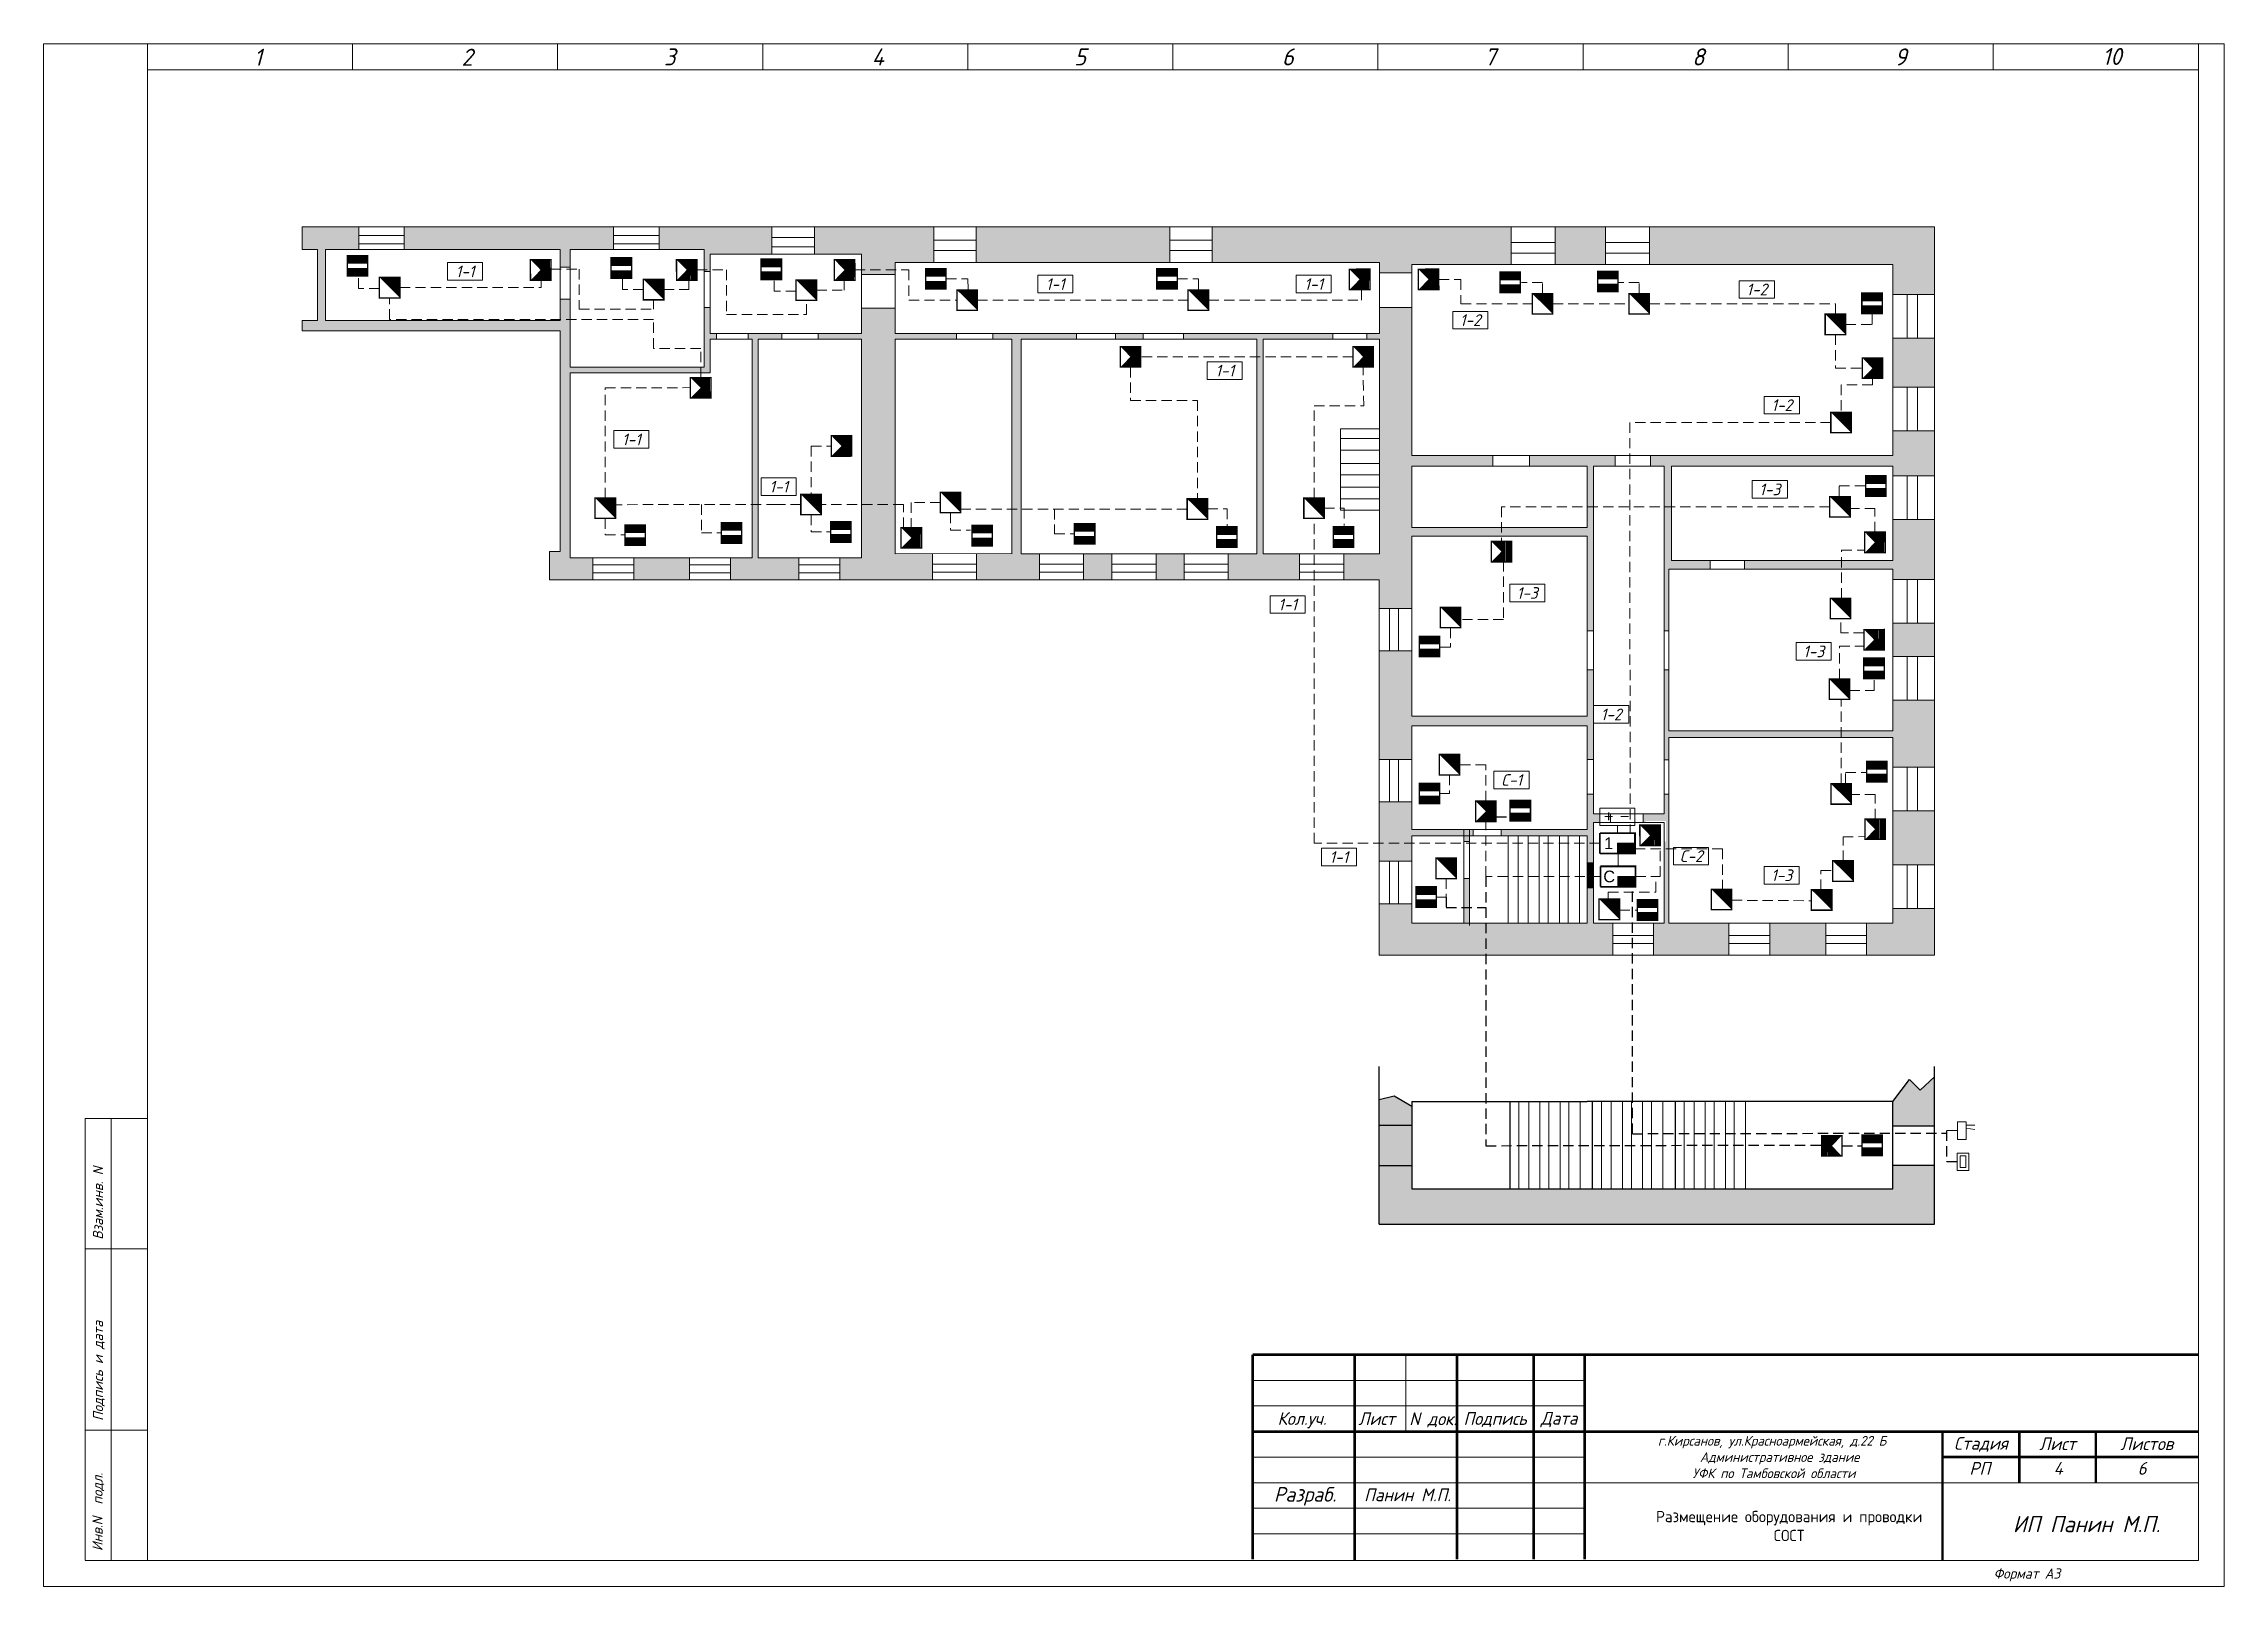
# Model space of a CAD drawing. Header units: inches. Extents: x 859 to 2125, y 393 to 1751.
# Drawn here: x 1092.2 to 1226.6, y 1275.6 to 1370.6 of the extents above; entities that cross this region are included whole.
import ezdxf

# ---------------------------------------------------------------- set-up
doc = ezdxf.new("R2010")
doc.units = ezdxf.units.IN
doc.header["$MEASUREMENT"] = 0
for name, pattern in [('Caddy_Solid', [0]), ('HIDDEN2', [4.7625, 3.175, -1.5875]), ('НЕВИДИМАЯ', [9.525, 6.35, -3.175])]:
    doc.linetypes.add(name, pattern=pattern)
doc.layers.get('0').transparency = 0.7
for name, color, linetype in [('BLK_12_THHN', 9, 'Continuous'), ('DESC', 7, 'Continuous'), ('LINK', 9, 'Continuous')]:
    doc.layers.add(name, color=color, linetype=linetype)
doc.styles.get("Standard").update_dxf_attribs({"font": 'GOST_Common Italic_0.ttf'})

msp = doc.modelspace()

# ---------------------------------------------------------------- texts
at = {"layer": 'DESC', "lineweight": 13}
for s, height, p in [('1', 1.05, (1105.2, 1369.23)), ('2', 1.05, (1118, 1369.23)), ('3', 1.05, (1130.48, 1369.25)), ('4', 1.05, (1143.28, 1369.25)), ('5', 1.05, (1155.76, 1369.25)), ('6', 1.05, (1168.56, 1369.25)), ('7', 1.05, (1181.04, 1369.25)), ('8', 1.05, (1193.84, 1369.25)), ('9', 1.05, (1206.32, 1369.25)), ('10', 1.048, (1219.12, 1369.28)), ('Формат А3', 0.629, (1212.42, 1276.03))]:
    msp.add_text(s, height=height, dxfattribs=at).set_placement(p)
for s, p in [('Взам.инв. N', (1095.91, 1296.91)), ('Подпись и дата', (1095.91, 1285.75)), ('Инв.N  подл.', (1095.88, 1277.73))]:
    msp.add_text(s, height=0.6288, rotation=90, dxfattribs=at).set_placement(p)
at = {"layer": 'DESC', "color": 7, "lineweight": 15}
for s, p in [('Кол.уч.', (1168.29, 1285.5)), ('Лист', (1173.27, 1285.49)), ('N док.', (1176.41, 1285.48)), ('РП', (1210.93, 1282.43)), ('4', (1216.12, 1282.43)), ('6', (1221.3, 1282.43))]:
    msp.add_text(s, height=0.787, dxfattribs=at).set_placement(p)
at = {"layer": 'DESC', "color": 0, "char_height": 0.72, "attachment_point": 5}
for s, insert, width in [('1-1', (1118.22, 1356.56), 2.16), ('1-1', (1154.59, 1355.78), 2.16), ('1-1', (1170.52, 1355.78), 2.16), ('1-2', (1197.83, 1355.45), 2.16), ('1-2', (1180.17, 1353.56), 2.16), ('1-1', (1165.04, 1350.45), 2.16), ('1-2', (1199.37, 1348.32), 2.16), ('1-1', (1128.47, 1346.21), 2.16), ('1-1', (1137.55, 1343.3), 2.16), ('1-3', (1198.63, 1343.13), 2.16), ('1-1', (1168.91, 1336.04), 2.16), ('1-3', (1183.68, 1336.75), 2.16), ('1-3', (1201.33, 1333.15), 2.16), ('1-2', (1188.85, 1329.27), 2.16), ('C-1', (1182.71, 1325.23), 2.16), ('{\\fArial|b0|i0|c204|p34;1}', (1188.7, 1321.33), 1.08), ('1-1', (1172.07, 1320.48), 2.16), ('C-2', (1193.78, 1320.54), 2.16), ('{\\fArial|b0|i0|c204|p34;C}', (1188.73, 1319.28), 1.08), ('1-3', (1199.36, 1319.36), 2.16)]:
    msp.add_mtext(s, dxfattribs=dict(at, insert=insert, width=width))
at = {"layer": 'DESC', "lineweight": 15, "char_height": 0.787, "attachment_point": 5}
for s, insert, width in [('Подпись', (1181.7, 1285.83), 4.725), ('Дата', (1185.64, 1285.83), 3.15), ('Панин М.П.', (1176.3, 1281.19), 6.3)]:
    msp.add_mtext(s, dxfattribs=dict(at, insert=insert, width=width))
at = {"layer": 'DESC', "color": 0, "lineweight": 15, "insert": (1169.59, 1284.82), "char_height": 0.6, "attachment_point": 1}
msp.add_mtext_dynamic_manual_height_columns('\\pi22.1423;г.Кирсанов, ул.Красноармейская, д.22 Б\\P\\pi24.36617; Административное здание \\P\\pi24.27003;УФК по Тамбовской области', width=59.1919, gutter_width=1, heights=[0], dxfattribs=at)
at = {"layer": 'DESC', "color": 0, "lineweight": 15, "attachment_point": 5}
for s, insert, char_height, width in [('Стадия', (1211.64, 1284.3), 0.787, 4.725), ('Лист', (1216.36, 1284.34), 0.787, 5.67), ('Листов', (1221.86, 1284.34), 0.787, 5.3325), ('Разраб.', (1169.99, 1281.1), 0.9, 7.0924), ('{\\fGOST Common|b0|i0|c204|p34;Размещение оборудования и проводки\\PСОСТ}', (1199.82, 1279.27), 0.7, 25.2)]:
    msp.add_mtext(s, dxfattribs=dict(at, insert=insert, char_height=char_height, width=width))
at = {"layer": 'DESC', "lineweight": 15, "insert": (1208.8, 1279.89), "char_height": 1, "attachment_point": 1}
msp.add_mtext_dynamic_manual_height_columns('\\pi4.80835;ИП Панин М.П.', width=17.9743, gutter_width=1, heights=[1.74], dxfattribs=at)

# ---------------------------------------------------------------- blocks, each defined once
blk = doc.blocks.new('Объем')
at = {"const_width": 0.2}
blk.add_lwpolyline([(0, 0), (0, 3), (3, 3), (3, 0)], close=True, dxfattribs=at)
for points in [[(0.21, 2.94), (0.21, 0.09)], [(0.41, 2.94), (0.41, 0.09)], [(0.61, 2.94), (0.61, 0.09)], [(0.8, 2.94), (0.8, 0.09)], [(1.01, 2.94), (1.01, 0.09)], [(1.21, 2.94), (1.21, 0.09)], [(1.39, 1.52), (2.81, 2.97)], [(1.39, 2.94), (1.39, 0.09)], [(1.39, 1.48), (2.82, 0.03)], [(1.56, 2.93), (1.56, 1.76)], [(1.56, 0.09), (1.56, 1.25)], [(1.74, 0.06), (1.74, 1.05)], [(1.76, 2.94), (1.76, 1.94)], [(1.94, 2.95), (1.94, 2.15)], [(1.94, 0.06), (1.94, 0.87)], [(2.13, 2.93), (2.13, 2.33)], [(2.13, 0.05), (2.13, 0.66)], [(2.3, 2.93), (2.3, 2.52)], [(2.31, 0.06), (2.31, 0.48)], [(2.49, 2.94), (2.49, 2.7)], [(2.49, 0.07), (2.49, 0.29)]]:
    blk.add_lwpolyline(points, dxfattribs=at)
blk = doc.blocks.new('Звуковой')
blk.add_lwpolyline([(0.1, 2.9, 0, 4, 0), (1.5, 1.51, 4, 4, 0)], format="xyseb")
at = {"const_width": 0.2}
blk.add_lwpolyline([(0, 0), (0, 3), (3, 3), (3, 0)], close=True, dxfattribs=at)

# ---------------------------------------------------------------- hatches: boundary and pattern name
at = {"layer": 'DESC'}
h = msp.add_hatch(color=0, dxfattribs=at)
h.dxf.hatch_style = 1
h.paths.add_polyline_path([(1206.22, 1356.99), (1206.22, 1355.14), (1208.78, 1355.14), (1208.78, 1359.3), (1191.22, 1359.3), (1191.22, 1356.99)])
h.paths.add_polyline_path([(1182.69, 1356.99), (1182.69, 1359.3), (1164.27, 1359.3), (1164.27, 1357.11), (1174.58, 1357.11), (1174.58, 1356.48), (1176.56, 1356.48), (1176.56, 1356.99)])
h.paths.add_polyline_path([(1188.51, 1356.99), (1188.51, 1359.3), (1185.39, 1359.3), (1185.39, 1356.99)])
h.paths.add_polyline_path([(1161.65, 1357.11), (1161.65, 1359.3), (1149.72, 1359.3), (1149.72, 1357.11)])
h.paths.add_polyline_path([(1139.75, 1359.3), (1139.75, 1357.62), (1142.65, 1357.62), (1142.65, 1356.37), (1144.73, 1356.37), (1144.73, 1357.11), (1147.1, 1357.11), (1147.1, 1359.3)])
h.paths.add_polyline_path([(1144.73, 1352.38), (1148.5, 1352.38), (1148.5, 1352.74), (1144.73, 1352.74), (1144.73, 1354.3), (1142.65, 1354.3), (1142.65, 1352.74), (1139.97, 1352.74), (1139.97, 1352.39), (1142.65, 1352.39), (1142.65, 1338.92), (1141.31, 1338.92), (1141.31, 1337.57), (1147.02, 1337.57), (1147.02, 1339.17), (1144.73, 1339.16)])
h.paths.add_polyline_path([(1151.92, 1339.19), (1149.74, 1339.18), (1149.74, 1337.57), (1153.62, 1337.57), (1153.62, 1339.16), (1152.48, 1339.16), (1152.48, 1352.38), (1155.91, 1352.38), (1155.91, 1352.74), (1150.75, 1352.74), (1150.75, 1352.38), (1151.92, 1352.38)])
h.paths.add_polyline_path([(1167.41, 1352.38), (1171.69, 1352.38), (1171.69, 1352.74), (1162.49, 1352.74), (1162.49, 1352.38), (1167.02, 1352.38), (1167.02, 1339.16), (1165.25, 1339.16), (1165.25, 1337.57), (1169.65, 1337.57), (1169.65, 1339.16), (1167.41, 1339.16)])
h.paths.add_polyline_path([(1160.01, 1352.38), (1160.01, 1352.74), (1158.3, 1352.74), (1158.3, 1352.38)])
h.paths.add_polyline_path([(1135.66, 1352.74), (1135.66, 1352.39), (1135.91, 1352.39), (1135.91, 1338.92), (1134.57, 1338.92), (1134.57, 1337.57), (1138.78, 1337.57), (1138.78, 1338.92), (1136.29, 1338.92), (1136.29, 1352.39), (1137.74, 1352.39), (1137.74, 1352.74)])
h.paths.add_polyline_path([(1124.69, 1350.31), (1133.33, 1350.31), (1133.33, 1352.39), (1133.72, 1352.39), (1133.72, 1352.74), (1133.32, 1352.74), (1133.32, 1354.34), (1132.96, 1354.34), (1132.96, 1350.67), (1124.69, 1350.67), (1124.69, 1354.86), (1124.08, 1354.86), (1124.08, 1353.54), (1109.62, 1353.54), (1109.62, 1357.91), (1111.67, 1357.91), (1111.67, 1359.3), (1108.17, 1359.3), (1108.17, 1357.91), (1109.13, 1357.91), (1109.13, 1353.54), (1108.17, 1353.54), (1108.17, 1352.89), (1124.08, 1352.89), (1124.08, 1339.3), (1123.42, 1339.3), (1123.42, 1337.57), (1126.09, 1337.57), (1126.09, 1338.92), (1124.69, 1338.92)])
h.paths.add_polyline_path([(1124.08, 1357.91), (1124.08, 1356.83), (1124.69, 1356.83), (1124.69, 1357.91), (1127.37, 1357.91), (1127.37, 1359.3), (1114.47, 1359.3), (1114.47, 1357.91)], flags=17)
h.paths.add_polyline_path([(1137.13, 1357.62), (1137.13, 1359.3), (1130.17, 1359.3), (1130.17, 1357.91), (1132.96, 1357.91), (1132.96, 1356.55), (1133.32, 1356.55), (1133.32, 1357.62)])
h.paths.add_polyline_path([(1128.61, 1338.92), (1128.61, 1337.57), (1132.05, 1337.57), (1132.05, 1338.92)], flags=17)
h.paths.add_polyline_path([(1158.07, 1337.57), (1158.07, 1339.16), (1156.34, 1339.16), (1156.34, 1337.57)])
h.paths.add_polyline_path([(1162.53, 1337.57), (1162.53, 1339.16), (1160.8, 1339.16), (1160.8, 1337.57)])
at = {"layer": 'DESC', "lineweight": 15}
h = msp.add_hatch(color=0, dxfattribs=at)
h.dxf.hatch_style = 1
h.paths.add_polyline_path([(1110.96, 1356.73), (1110.96, 1356.27), (1112.22, 1356.27), (1112.22, 1356.73)])
h.paths.add_polyline_path([(1112.22, 1357.06), (1112.22, 1357.53), (1110.96, 1357.53), (1110.96, 1357.06)])
h = msp.add_hatch(color=0, dxfattribs=at)
h.dxf.hatch_style = 1
h.paths.add_polyline_path([(1127.22, 1356.6), (1127.22, 1356.14), (1128.48, 1356.14), (1128.48, 1356.6)])
h.paths.add_polyline_path([(1128.48, 1356.93), (1128.48, 1357.4), (1127.22, 1357.4), (1127.22, 1356.93)])
h = msp.add_hatch(color=0, dxfattribs=at)
h.dxf.hatch_style = 1
h.paths.add_polyline_path([(1136.46, 1356.53), (1136.46, 1356.06), (1137.72, 1356.06), (1137.72, 1356.53)])
h.paths.add_polyline_path([(1137.72, 1356.85), (1137.72, 1357.32), (1136.46, 1357.32), (1136.46, 1356.85)])
h = msp.add_hatch(color=0, dxfattribs=at)
h.dxf.hatch_style = 1
h.paths.add_polyline_path([(1146.6, 1355.93), (1146.6, 1355.47), (1147.86, 1355.47), (1147.86, 1355.93)])
h.paths.add_polyline_path([(1147.86, 1356.26), (1147.86, 1356.73), (1146.6, 1356.73), (1146.6, 1356.26)])
h = msp.add_hatch(color=0, dxfattribs=at)
h.dxf.hatch_style = 1
h.paths.add_polyline_path([(1160.85, 1355.93), (1160.85, 1355.47), (1162.11, 1355.47), (1162.11, 1355.93)])
h.paths.add_polyline_path([(1162.11, 1356.26), (1162.11, 1356.73), (1160.85, 1356.73), (1160.85, 1356.26)])
h = msp.add_hatch(color=0, dxfattribs=at)
h.dxf.hatch_style = 1
h.paths.add_polyline_path([(1182, 1355.73), (1182, 1355.26), (1183.26, 1355.26), (1183.26, 1355.73)])
h.paths.add_polyline_path([(1183.26, 1356.05), (1183.26, 1356.52), (1182, 1356.52), (1182, 1356.05)])
h = msp.add_hatch(color=0, dxfattribs=at)
h.dxf.hatch_style = 1
h.paths.add_polyline_path([(1188.02, 1355.78), (1188.02, 1355.31), (1189.28, 1355.31), (1189.28, 1355.78)])
h.paths.add_polyline_path([(1189.28, 1356.1), (1189.28, 1356.57), (1188.02, 1356.57), (1188.02, 1356.1)])
h = msp.add_hatch(color=0, dxfattribs=at)
h.dxf.hatch_style = 1
h.paths.add_polyline_path([(1204.3, 1354.43), (1204.3, 1353.96), (1205.56, 1353.96), (1205.56, 1354.43)])
h.paths.add_polyline_path([(1205.56, 1354.75), (1205.56, 1355.22), (1204.3, 1355.22), (1204.3, 1354.75)])
at = {"layer": 'DESC'}
h = msp.add_hatch(color=0, dxfattribs=at)
h.dxf.hatch_style = 1
h.paths.add_polyline_path([(1174.58, 1339.16), (1172.37, 1339.16), (1172.37, 1337.57), (1174.56, 1337.57), (1174.56, 1335.8), (1176.56, 1335.8), (1176.56, 1340.26), (1187.37, 1340.26), (1187.37, 1334.42), (1187.77, 1334.42), (1187.77, 1344.57), (1189.1, 1344.57), (1189.1, 1345.23), (1183.82, 1345.23), (1183.82, 1344.57), (1187.37, 1344.57), (1187.37, 1340.78), (1176.56, 1340.78), (1176.56, 1344.57), (1181.56, 1344.57), (1181.56, 1345.23), (1176.56, 1345.23), (1176.56, 1354.34), (1174.58, 1354.34), (1174.58, 1352.74), (1173.8, 1352.74), (1173.8, 1352.38), (1174.58, 1352.38)])
h.paths.add_polyline_path([(1191.27, 1345.23), (1191.27, 1344.57), (1192.12, 1344.57), (1192.12, 1334.42), (1192.41, 1334.42), (1192.41, 1338.22), (1194.95, 1338.22), (1194.95, 1338.75), (1192.56, 1338.75), (1192.56, 1344.57), (1206.22, 1344.57), (1206.22, 1343.96), (1208.78, 1343.96), (1208.78, 1346.74), (1206.22, 1346.74), (1206.22, 1345.23)])
h.paths.add_polyline_path([(1206.22, 1349.43), (1208.78, 1349.43), (1208.78, 1352.45), (1206.22, 1352.45)])
at = {"layer": 'DESC', "lineweight": 15}
h = msp.add_hatch(color=0, dxfattribs=at)
h.dxf.hatch_style = 1
h.paths.add_polyline_path([(1204.53, 1343.18), (1204.53, 1342.71), (1205.79, 1342.71), (1205.79, 1343.18)])
h.paths.add_polyline_path([(1205.79, 1343.5), (1205.79, 1343.97), (1204.53, 1343.97), (1204.53, 1343.5)])
h = msp.add_hatch(color=0, dxfattribs=at)
h.dxf.hatch_style = 1
h.paths.add_polyline_path([(1128.07, 1340.15), (1128.07, 1339.68), (1129.33, 1339.68), (1129.33, 1340.15)])
h.paths.add_polyline_path([(1129.33, 1340.47), (1129.33, 1340.94), (1128.07, 1340.94), (1128.07, 1340.47)])
h = msp.add_hatch(color=0, dxfattribs=at)
h.dxf.hatch_style = 1
h.paths.add_polyline_path([(1134.01, 1340.29), (1134.01, 1339.82), (1135.27, 1339.82), (1135.27, 1340.29)])
h.paths.add_polyline_path([(1135.27, 1340.61), (1135.27, 1341.08), (1134.01, 1341.08), (1134.01, 1340.61)])
h = msp.add_hatch(color=0, dxfattribs=at)
h.dxf.hatch_style = 1
h.paths.add_polyline_path([(1140.75, 1340.35), (1140.75, 1339.88), (1142.01, 1339.88), (1142.01, 1340.35)])
h.paths.add_polyline_path([(1142.01, 1340.67), (1142.01, 1341.14), (1140.75, 1341.14), (1140.75, 1340.67)])
h = msp.add_hatch(color=0, dxfattribs=at)
h.dxf.hatch_style = 1
h.paths.add_polyline_path([(1149.46, 1340.12), (1149.46, 1339.65), (1150.71, 1339.65), (1150.71, 1340.12)])
h.paths.add_polyline_path([(1150.71, 1340.45), (1150.71, 1340.91), (1149.46, 1340.91), (1149.46, 1340.45)])
h = msp.add_hatch(color=0, dxfattribs=at)
h.dxf.hatch_style = 1
h.paths.add_polyline_path([(1155.77, 1340.23), (1155.77, 1339.76), (1157.03, 1339.76), (1157.03, 1340.23)])
h.paths.add_polyline_path([(1157.03, 1340.55), (1157.03, 1341.02), (1155.77, 1341.02), (1155.77, 1340.55)])
h = msp.add_hatch(color=0, dxfattribs=at)
h.dxf.hatch_style = 1
h.paths.add_polyline_path([(1164.53, 1340.04), (1164.53, 1339.57), (1165.79, 1339.57), (1165.79, 1340.04)])
h.paths.add_polyline_path([(1165.79, 1340.36), (1165.79, 1340.83), (1164.53, 1340.83), (1164.53, 1340.36)])
h = msp.add_hatch(color=0, dxfattribs=at)
h.dxf.hatch_style = 1
h.paths.add_polyline_path([(1171.73, 1340.04), (1171.73, 1339.57), (1172.99, 1339.57), (1172.99, 1340.04)])
h.paths.add_polyline_path([(1172.99, 1340.36), (1172.99, 1340.83), (1171.73, 1340.83), (1171.73, 1340.36)])
at = {"layer": 'DESC'}
h = msp.add_hatch(color=0, dxfattribs=at)
h.dxf.hatch_style = 1
h.paths.add_polyline_path([(1188.96, 1314.44), (1188.96, 1316.4), (1187.77, 1316.4), (1187.77, 1318.58), (1187.37, 1318.58), (1187.37, 1316.4), (1176.56, 1316.4), (1176.56, 1317.6), (1174.56, 1317.6), (1174.56, 1314.44)])
h.paths.add_polyline_path([(1196.11, 1314.44), (1196.11, 1316.4), (1192.41, 1316.4), (1192.41, 1324.35), (1192.12, 1324.35), (1192.12, 1323.15), (1190.83, 1323.15), (1190.83, 1322.62), (1190.97, 1322.62), (1190.97, 1322.7), (1192.23, 1322.7), (1192.24, 1321.44), (1192.12, 1321.44), (1192.12, 1316.4), (1191.47, 1316.4), (1191.47, 1314.44)])
h.paths.add_polyline_path([(1208.78, 1314.44), (1208.78, 1317.31), (1206.21, 1317.31), (1206.21, 1316.4), (1204.59, 1316.4), (1204.59, 1314.44)])
h.paths.add_polyline_path([(1202.08, 1314.44), (1202.08, 1316.4), (1198.63, 1316.4), (1198.63, 1314.44)])
h.paths.add_polyline_path([(1208.78, 1323.32), (1206.21, 1323.32), (1206.21, 1320), (1208.78, 1320)])
h.paths.add_polyline_path([(1208.78, 1330.14), (1206.21, 1330.14), (1206.21, 1328.26), (1192.41, 1328.26), (1192.41, 1332.01), (1192.12, 1332.01), (1192.12, 1326.48), (1192.41, 1326.48), (1192.41, 1327.84), (1206.21, 1327.84), (1206.21, 1326.01), (1208.78, 1326.01)])
h.paths.add_polyline_path([(1208.78, 1332.83), (1208.78, 1334.89), (1206.21, 1334.89), (1206.21, 1332.83)])
h.paths.add_polyline_path([(1206.22, 1338.75), (1197.06, 1338.75), (1197.06, 1338.22), (1206.21, 1338.22), (1206.21, 1337.58), (1208.78, 1337.58), (1208.78, 1341.27), (1206.22, 1341.27)])
h.paths.add_polyline_path([(1176.56, 1329.17), (1176.56, 1333.18), (1174.56, 1333.18), (1174.56, 1326.5), (1176.56, 1326.5), (1176.56, 1328.57), (1187.37, 1328.57), (1187.37, 1326.49), (1187.77, 1326.49), (1187.77, 1332.01), (1187.37, 1332.01), (1187.37, 1329.17)])
at = {"layer": 'DESC', "lineweight": 15}
h = msp.add_hatch(color=0, dxfattribs=at)
h.dxf.hatch_style = 1
h.paths.add_polyline_path([(1177.03, 1333.28), (1177.03, 1332.82), (1178.29, 1332.82), (1178.29, 1333.28)])
h.paths.add_polyline_path([(1178.29, 1333.61), (1178.29, 1334.08), (1177.03, 1334.08), (1177.03, 1333.61)])
h = msp.add_hatch(color=0, dxfattribs=at)
h.dxf.hatch_style = 1
h.paths.add_polyline_path([(1204.42, 1331.94), (1204.42, 1331.48), (1205.68, 1331.48), (1205.68, 1331.94)])
h.paths.add_polyline_path([(1205.68, 1332.27), (1205.68, 1332.74), (1204.42, 1332.74), (1204.42, 1332.27)])
h = msp.add_hatch(color=0, dxfattribs=at)
h.dxf.hatch_style = 1
h.paths.add_polyline_path([(1204.59, 1325.58), (1204.59, 1325.11), (1205.85, 1325.11), (1205.85, 1325.58)])
h.paths.add_polyline_path([(1205.85, 1325.9), (1205.85, 1326.37), (1204.59, 1326.37), (1204.59, 1325.9)])
at = {"layer": 'DESC'}
h = msp.add_hatch(color=0, dxfattribs=at)
h.dxf.hatch_style = 1
h.paths.add_polyline_path([(1176.56, 1322.19), (1176.56, 1323.88), (1174.56, 1323.88), (1174.56, 1320.23), (1176.56, 1320.23), (1176.56, 1321.78), (1180.35, 1321.78), (1180.35, 1322.19)])
h.paths.add_polyline_path([(1187.37, 1321.78), (1187.37, 1320.12), (1187.77, 1320.12), (1187.77, 1322.62), (1188.16, 1322.62), (1188.16, 1323.15), (1187.77, 1323.15), (1187.77, 1324.36), (1187.37, 1324.36), (1187.37, 1322.19), (1182.08, 1322.19), (1182.08, 1321.78)])
at = {"layer": 'DESC', "lineweight": 15}
h = msp.add_hatch(color=0, dxfattribs=at)
h.dxf.hatch_style = 1
h.paths.add_polyline_path([(1177.03, 1324.24), (1177.03, 1323.77), (1178.29, 1323.77), (1178.29, 1324.24)])
h.paths.add_polyline_path([(1178.29, 1324.57), (1178.29, 1325.03), (1177.03, 1325.03), (1177.03, 1324.57)])
h = msp.add_hatch(color=0, dxfattribs=at)
h.dxf.hatch_style = 1
h.paths.add_polyline_path([(1182.62, 1323.18), (1182.62, 1322.71), (1183.88, 1322.71), (1183.88, 1323.18)])
h.paths.add_polyline_path([(1183.88, 1323.51), (1183.88, 1323.97), (1182.62, 1323.97), (1182.62, 1323.51)])
at = {"layer": 'DESC'}
for points in [[(1189.24, 1321.33), (1189.24, 1320.7), (1190.32, 1320.7), (1190.32, 1321.33)], [(1189.27, 1319.28), (1189.27, 1318.65), (1190.35, 1318.65), (1190.35, 1319.28)]]:
    msp.add_hatch(color=0, dxfattribs=at).paths.add_polyline_path(points)
h = msp.add_hatch(color=0, dxfattribs=at)
h.dxf.hatch_style = 1
h.paths.add_polyline_path([(1187.77, 1320.12), (1187.37, 1320.12), (1187.37, 1318.58), (1187.77, 1318.58)])
at = {"layer": 'DESC', "lineweight": 15}
h = msp.add_hatch(color=0, dxfattribs=at)
h.dxf.hatch_style = 1
h.paths.add_polyline_path([(1176.82, 1317.85), (1176.82, 1317.39), (1178.08, 1317.39), (1178.08, 1317.85)])
h.paths.add_polyline_path([(1178.08, 1318.18), (1178.08, 1318.65), (1176.82, 1318.65), (1176.82, 1318.18)])
h = msp.add_hatch(color=0, dxfattribs=at)
h.dxf.hatch_style = 1
h.paths.add_polyline_path([(1190.46, 1317.06), (1190.46, 1316.59), (1191.72, 1316.59), (1191.72, 1317.06)])
h.paths.add_polyline_path([(1191.72, 1317.38), (1191.72, 1317.85), (1190.46, 1317.85), (1190.46, 1317.38)])
h = msp.add_hatch(color=0, dxfattribs=at)
h.dxf.hatch_style = 1
h.paths.add_polyline_path([(1205.57, 1302.88), (1205.57, 1303.35), (1204.31, 1303.35), (1204.31, 1302.88)])
h.paths.add_polyline_path([(1204.31, 1302.56), (1204.31, 1302.09), (1205.57, 1302.09), (1205.57, 1302.56)])
at = {"layer": 'LINK'}
h = msp.add_hatch(color=0, dxfattribs=at)
h.dxf.hatch_style = 1
h.paths.add_polyline_path([(1179.77, 1321.78), (1179.77, 1321.44), (1180.12, 1321.44), (1180.12, 1321.78)])
h.paths.add_polyline_path([(1180.12, 1319.16), (1179.77, 1319.16), (1179.77, 1317.37), (1180.12, 1317.37)])
h.paths.add_polyline_path([(1180.12, 1317.37), (1179.77, 1317.37), (1179.77, 1316.4), (1180.12, 1316.4)])
h = msp.add_hatch(color=0, dxfattribs=at)
h.dxf.hatch_style = 1
h.paths.add_polyline_path([(1208.78, 1306.94), (1207.9, 1306.12), (1207.23, 1306.78), (1206.21, 1305.43), (1206.21, 1303.92), (1208.78, 1303.92)])
h = msp.add_hatch(color=0, dxfattribs=at)
h.dxf.hatch_style = 1
h.paths.add_polyline_path([(1176.56, 1305.12), (1175.47, 1305.75), (1174.56, 1305.53), (1174.56, 1303.96), (1176.56, 1303.96)])
h.paths.add_polyline_path([(1208.78, 1301.5), (1206.21, 1301.5), (1206.21, 1300.05), (1176.56, 1300.05), (1176.56, 1301.48), (1174.56, 1301.48), (1174.56, 1297.87), (1208.78, 1297.87)])
h = msp.add_hatch(color=0, dxfattribs=at)
h.dxf.hatch_style = 1
h.paths.add_polyline_path([(1174.56, 1301.48), (1176.56, 1301.48), (1176.56, 1303.96), (1174.56, 1303.96)])

# ---------------------------------------------------------------- linework, layer by layer
at = {"layer": 'BLK_12_THHN', "color": 0, "lineweight": 15}
for p, q in [((1108.17, 1357.91), (1108.17, 1359.3)), ((1108.17, 1359.3), (1208.78, 1359.3)), ((1111.67, 1357.91), (1111.67, 1359.3)), ((1114.47, 1357.91), (1114.47, 1359.3)), ((1127.37, 1357.91), (1127.37, 1359.3)), ((1130.17, 1357.91), (1130.17, 1359.3)), ((1137.13, 1357.62), (1137.13, 1359.3)), ((1139.75, 1357.62), (1139.75, 1359.3)), ((1147.1, 1357.11), (1147.1, 1359.3)), ((1149.72, 1357.11), (1149.72, 1359.3)), ((1161.65, 1357.11), (1161.65, 1359.3)), ((1164.27, 1357.11), (1164.27, 1359.3)), ((1182.69, 1356.99), (1182.69, 1359.3)), ((1185.39, 1356.99), (1185.39, 1359.3)), ((1188.51, 1356.99), (1188.51, 1359.3)), ((1191.22, 1356.99), (1191.22, 1359.3)), ((1208.78, 1359.3), (1208.78, 1314.44)), ((1109.13, 1357.91), (1108.17, 1357.91)), ((1109.13, 1353.54), (1109.13, 1357.91)), ((1124.08, 1357.91), (1109.62, 1357.91)), ((1109.62, 1357.91), (1109.62, 1353.54)), ((1114.47, 1358.77), (1111.67, 1358.77)), ((1114.47, 1358.26), (1111.67, 1358.26)), ((1124.08, 1353.54), (1124.08, 1357.91)), ((1124.69, 1357.91), (1124.69, 1350.67)), ((1132.96, 1357.91), (1124.69, 1357.91)), ((1130.17, 1358.77), (1127.37, 1358.77)), ((1130.17, 1358.26), (1127.37, 1358.26)), ((1132.96, 1350.67), (1132.96, 1357.91)), ((1133.32, 1352.74), (1133.32, 1357.62)), ((1133.32, 1357.62), (1142.65, 1357.62)), ((1139.75, 1358.64), (1137.13, 1358.64)), ((1139.75, 1358.08), (1137.13, 1358.08)), ((1142.65, 1357.62), (1142.65, 1352.74)), ((1149.72, 1358.48), (1147.1, 1358.48)), ((1149.72, 1357.85), (1147.1, 1357.85)), ((1164.27, 1358.48), (1161.65, 1358.48)), ((1164.27, 1357.85), (1161.65, 1357.85)), ((1185.39, 1358.35), (1182.69, 1358.35)), ((1185.39, 1357.68), (1182.69, 1357.68)), ((1191.22, 1358.35), (1188.51, 1358.35)), ((1191.22, 1357.68), (1188.51, 1357.68)), ((1124.69, 1356.83), (1124.08, 1356.83)), ((1133.32, 1356.55), (1132.96, 1356.55)), ((1144.73, 1356.37), (1142.65, 1356.37)), ((1144.73, 1352.74), (1144.73, 1357.11)), ((1144.73, 1357.11), (1174.58, 1357.11)), ((1174.58, 1357.11), (1174.58, 1352.74)), ((1176.56, 1356.48), (1174.58, 1356.48)), ((1176.56, 1356.99), (1206.22, 1356.99)), ((1176.56, 1345.23), (1176.56, 1356.99)), ((1206.22, 1356.99), (1206.22, 1345.23)), ((1124.69, 1354.86), (1124.08, 1354.86)), ((1206.22, 1355.14), (1208.79, 1355.14)), ((1207.1, 1352.45), (1207.1, 1355.14)), ((1207.74, 1352.45), (1207.74, 1355.14)), ((1108.17, 1352.89), (1108.17, 1353.54)), ((1108.17, 1353.54), (1109.13, 1353.54)), ((1109.62, 1353.54), (1124.08, 1353.54)), ((1133.32, 1354.34), (1132.96, 1354.34)), ((1144.73, 1354.3), (1142.65, 1354.3)), ((1176.56, 1354.34), (1174.58, 1354.34)), ((1124.08, 1352.89), (1108.17, 1352.89)), ((1124.08, 1339.3), (1124.08, 1352.89)), ((1142.65, 1352.74), (1133.32, 1352.74)), ((1133.33, 1350.31), (1133.33, 1352.39)), ((1133.33, 1352.39), (1135.91, 1352.39)), ((1133.72, 1352.39), (1133.72, 1352.74)), ((1135.66, 1352.39), (1135.66, 1352.74)), ((1135.91, 1352.39), (1135.91, 1338.92)), ((1136.29, 1338.92), (1136.29, 1352.39)), ((1136.29, 1352.39), (1142.65, 1352.39)), ((1137.74, 1352.39), (1137.74, 1352.74)), ((1139.97, 1352.39), (1139.97, 1352.74)), ((1142.65, 1352.39), (1142.65, 1338.92)), ((1174.58, 1352.74), (1144.73, 1352.74)), ((1151.92, 1352.38), (1144.73, 1352.38)), ((1144.73, 1352.38), (1144.73, 1339.16)), ((1148.5, 1352.38), (1148.5, 1352.74)), ((1150.75, 1352.38), (1150.75, 1352.74)), ((1151.92, 1339.16), (1151.92, 1352.38)), ((1167.02, 1352.38), (1152.48, 1352.38)), ((1152.48, 1352.38), (1152.48, 1339.16)), ((1155.91, 1352.38), (1155.91, 1352.74)), ((1158.3, 1352.38), (1158.3, 1352.74)), ((1160.01, 1352.38), (1160.01, 1352.74)), ((1162.49, 1352.38), (1162.49, 1352.74)), ((1167.02, 1339.16), (1167.02, 1352.38)), ((1167.41, 1339.16), (1167.41, 1352.38)), ((1167.41, 1352.38), (1174.58, 1352.38)), ((1171.69, 1352.38), (1171.69, 1352.74)), ((1173.8, 1352.38), (1173.8, 1352.74)), ((1174.58, 1352.38), (1174.58, 1339.16)), ((1206.22, 1352.45), (1208.79, 1352.45)), ((1124.69, 1350.67), (1132.96, 1350.67)), ((1124.69, 1338.92), (1124.69, 1350.31)), ((1124.69, 1350.31), (1133.33, 1350.31)), ((1206.22, 1349.43), (1208.79, 1349.43)), ((1207.1, 1346.74), (1207.1, 1349.43)), ((1207.74, 1346.74), (1207.74, 1349.43)), ((1172.18, 1341.85), (1172.18, 1346.87)), ((1172.18, 1346.87), (1174.58, 1346.87)), ((1206.22, 1346.74), (1208.79, 1346.74)), ((1174.58, 1346.26), (1172.18, 1346.26)), ((1174.58, 1345.55), (1172.18, 1345.55)), ((1174.58, 1344.73), (1172.18, 1344.73)), ((1174.58, 1344.02), (1172.18, 1344.02)), ((1206.22, 1345.23), (1176.56, 1345.23)), ((1187.37, 1344.57), (1176.56, 1344.57)), ((1176.56, 1344.57), (1176.56, 1340.78)), ((1181.56, 1344.57), (1181.56, 1345.23)), ((1183.82, 1344.57), (1183.82, 1345.23)), ((1187.37, 1340.78), (1187.37, 1344.57)), ((1192.12, 1344.57), (1187.77, 1344.57)), ((1187.77, 1344.57), (1187.77, 1323.15)), ((1189.1, 1344.57), (1189.1, 1345.23)), ((1191.27, 1344.57), (1191.27, 1345.23)), ((1192.12, 1323.15), (1192.12, 1344.57)), ((1192.56, 1338.75), (1192.56, 1344.57)), ((1192.56, 1344.57), (1206.22, 1344.57)), ((1206.22, 1344.57), (1206.22, 1338.75)), ((1174.58, 1343.26), (1172.18, 1343.26)), ((1206.22, 1343.96), (1208.79, 1343.96)), ((1207.1, 1341.27), (1207.1, 1343.96)), ((1207.74, 1341.27), (1207.74, 1343.96)), ((1174.58, 1342.55), (1172.18, 1342.55)), ((1174.58, 1341.85), (1172.18, 1341.85)), ((1176.56, 1340.78), (1187.37, 1340.78)), ((1187.37, 1340.26), (1176.56, 1340.26)), ((1176.56, 1340.26), (1176.56, 1329.17)), ((1187.37, 1329.17), (1187.37, 1340.26)), ((1206.22, 1341.27), (1208.79, 1341.27)), ((1123.42, 1337.57), (1123.42, 1339.3)), ((1123.42, 1339.3), (1124.08, 1339.3)), ((1135.91, 1338.92), (1124.69, 1338.92)), ((1126.09, 1337.57), (1126.09, 1338.92)), ((1128.61, 1337.57), (1128.61, 1338.92)), ((1132.05, 1337.57), (1132.05, 1338.92)), ((1134.57, 1337.57), (1134.57, 1338.92)), ((1142.65, 1338.92), (1136.29, 1338.92)), ((1138.78, 1337.57), (1138.78, 1338.92)), ((1141.31, 1337.57), (1141.31, 1338.92)), ((1144.73, 1339.16), (1151.92, 1339.19)), ((1147.02, 1337.57), (1147.02, 1339.16)), ((1149.74, 1337.57), (1149.74, 1339.16)), ((1152.48, 1339.16), (1167.02, 1339.16)), ((1153.62, 1337.57), (1153.62, 1339.16)), ((1156.34, 1337.57), (1156.34, 1339.16)), ((1158.07, 1337.57), (1158.07, 1339.16)), ((1160.8, 1337.57), (1160.8, 1339.16)), ((1162.53, 1337.57), (1162.53, 1339.16)), ((1165.25, 1337.57), (1165.25, 1339.16)), ((1174.58, 1339.16), (1167.41, 1339.16)), ((1169.65, 1337.57), (1169.65, 1339.16)), ((1172.37, 1337.57), (1172.37, 1339.16)), ((1206.22, 1338.75), (1192.56, 1338.75)), ((1194.95, 1338.22), (1194.95, 1338.75)), ((1197.06, 1338.22), (1197.06, 1338.75)), ((1174.56, 1337.57), (1123.42, 1337.57)), ((1128.61, 1338.48), (1126.09, 1338.48)), ((1128.61, 1338), (1126.09, 1338)), ((1134.57, 1338.48), (1132.05, 1338.48)), ((1134.57, 1338), (1132.05, 1338)), ((1141.31, 1338.48), (1138.78, 1338.48)), ((1141.31, 1338), (1138.78, 1338)), ((1149.74, 1338.52), (1147.02, 1338.52)), ((1149.74, 1338.03), (1147.02, 1338.03)), ((1156.34, 1338.52), (1153.62, 1338.52)), ((1156.34, 1338.03), (1153.62, 1338.03)), ((1160.8, 1338.52), (1158.07, 1338.52)), ((1160.8, 1338.03), (1158.07, 1338.03)), ((1165.25, 1338.52), (1162.53, 1338.52)), ((1165.25, 1338.03), (1162.53, 1338.03)), ((1172.37, 1338.52), (1169.65, 1338.52)), ((1172.37, 1338.03), (1169.65, 1338.03)), ((1174.56, 1314.44), (1174.56, 1337.57)), ((1192.41, 1328.26), (1192.41, 1338.22)), ((1192.41, 1338.22), (1206.21, 1338.22)), ((1206.21, 1338.22), (1206.21, 1328.26)), ((1206.21, 1337.58), (1208.78, 1337.58)), ((1207.09, 1334.89), (1207.09, 1337.58)), ((1207.73, 1334.89), (1207.73, 1337.58)), ((1176.56, 1335.8), (1174.56, 1335.8)), ((1175.2, 1333.18), (1175.2, 1335.8)), ((1175.75, 1333.18), (1175.75, 1335.8)), ((1206.21, 1334.89), (1208.78, 1334.89)), ((1187.77, 1334.42), (1187.37, 1334.42)), ((1192.41, 1334.42), (1192.12, 1334.42)), ((1176.56, 1333.18), (1174.56, 1333.18)), ((1187.77, 1332.01), (1187.37, 1332.01)), ((1192.41, 1332.01), (1192.12, 1332.01)), ((1206.21, 1332.83), (1208.78, 1332.83)), ((1207.09, 1330.14), (1207.09, 1332.83)), ((1207.73, 1330.14), (1207.73, 1332.83)), ((1206.21, 1330.14), (1208.78, 1330.14)), ((1176.56, 1329.17), (1187.37, 1329.17)), ((1187.37, 1328.57), (1176.56, 1328.57)), ((1176.56, 1328.57), (1176.56, 1322.19)), ((1187.37, 1322.19), (1187.37, 1328.57)), ((1206.21, 1328.26), (1192.41, 1328.26)), ((1206.21, 1327.84), (1192.41, 1327.84)), ((1192.41, 1327.84), (1192.41, 1316.4)), ((1206.21, 1316.4), (1206.21, 1327.84)), ((1176.56, 1326.5), (1174.56, 1326.5)), ((1175.2, 1323.88), (1175.2, 1326.5)), ((1175.75, 1323.88), (1175.75, 1326.5)), ((1187.77, 1326.49), (1187.37, 1326.49)), ((1192.41, 1326.48), (1192.12, 1326.48)), ((1206.21, 1326.01), (1208.78, 1326.01)), ((1207.09, 1323.32), (1207.09, 1326.01)), ((1207.73, 1323.32), (1207.73, 1326.01)), ((1176.56, 1323.88), (1174.56, 1323.88)), ((1187.77, 1324.36), (1187.37, 1324.36)), ((1192.41, 1324.35), (1192.12, 1324.35)), ((1187.77, 1323.15), (1192.12, 1323.15)), ((1187.77, 1322.62), (1192.12, 1322.62)), ((1187.77, 1316.4), (1187.77, 1322.62)), ((1188.82, 1322.62), (1188.82, 1323.15)), ((1190.83, 1322.62), (1190.83, 1323.15)), ((1192.12, 1322.62), (1192.12, 1316.4)), ((1206.21, 1323.32), (1208.78, 1323.32)), ((1176.56, 1322.19), (1187.37, 1322.19)), ((1176.56, 1321.78), (1176.56, 1316.4)), ((1187.37, 1321.78), (1176.56, 1321.78)), ((1179.77, 1316.4), (1179.77, 1322.19)), ((1180.12, 1321.44), (1179.77, 1321.44)), ((1180.12, 1316.26), (1180.12, 1322.19)), ((1182.51, 1316.4), (1182.51, 1321.78)), ((1183.12, 1316.4), (1183.12, 1321.78)), ((1183.73, 1316.4), (1183.73, 1321.78)), ((1184.42, 1316.4), (1184.42, 1321.78)), ((1184.97, 1316.4), (1184.97, 1321.78)), ((1185.66, 1316.4), (1185.66, 1321.78)), ((1186.21, 1316.4), (1186.21, 1321.78)), ((1186.9, 1316.4), (1186.9, 1321.78)), ((1187.37, 1316.4), (1187.37, 1321.78)), ((1176.56, 1320.23), (1174.56, 1320.23)), ((1175.2, 1317.6), (1175.2, 1320.23)), ((1175.75, 1317.6), (1175.75, 1320.23)), ((1206.21, 1320), (1208.78, 1320)), ((1207.09, 1317.31), (1207.09, 1320)), ((1207.73, 1317.31), (1207.73, 1320)), ((1180.12, 1319.16), (1179.77, 1319.16)), ((1176.56, 1317.6), (1174.56, 1317.6)), ((1206.21, 1317.31), (1208.78, 1317.31)), ((1176.56, 1316.4), (1187.37, 1316.4)), ((1192.12, 1316.4), (1187.77, 1316.4)), ((1188.96, 1314.44), (1188.96, 1316.4)), ((1191.47, 1314.44), (1191.47, 1316.4)), ((1192.41, 1316.4), (1206.21, 1316.4)), ((1196.11, 1314.44), (1196.11, 1316.4)), ((1198.63, 1314.44), (1198.63, 1316.4)), ((1202.08, 1314.44), (1202.08, 1316.4)), ((1204.59, 1314.44), (1204.59, 1316.4)), ((1208.78, 1314.44), (1174.56, 1314.44)), ((1191.47, 1315.64), (1188.96, 1315.64)), ((1191.47, 1315.15), (1188.96, 1315.15)), ((1198.63, 1315.64), (1196.11, 1315.64)), ((1198.63, 1315.15), (1196.11, 1315.15)), ((1204.59, 1315.64), (1202.08, 1315.64)), ((1204.59, 1315.15), (1202.08, 1315.15)), ((1183.16, 1300.05), (1183.16, 1305.43)), ((1183.77, 1300.05), (1183.77, 1305.43)), ((1184.46, 1300.05), (1184.46, 1305.43)), ((1185.01, 1300.05), (1185.01, 1305.43)), ((1185.7, 1300.05), (1185.7, 1305.43)), ((1186.25, 1300.05), (1186.25, 1305.43)), ((1186.94, 1300.05), (1186.94, 1305.43)), ((1188.25, 1300.05), (1188.25, 1305.43)), ((1188.85, 1300.05), (1188.85, 1305.43)), ((1189.54, 1300.05), (1189.54, 1305.43)), ((1190.1, 1300.05), (1190.1, 1305.43)), ((1190.79, 1300.05), (1190.79, 1305.43)), ((1191.34, 1300.05), (1191.34, 1305.43)), ((1192.03, 1300.05), (1192.03, 1305.43)), ((1193.35, 1300.05), (1193.35, 1305.43)), ((1193.96, 1300.05), (1193.96, 1305.43)), ((1194.65, 1300.05), (1194.65, 1305.43)), ((1195.2, 1300.05), (1195.2, 1305.43)), ((1195.89, 1300.05), (1195.89, 1305.43)), ((1196.44, 1300.05), (1196.44, 1305.43)), ((1197.13, 1300.05), (1197.13, 1305.43))]:
    msp.add_line(p, q, dxfattribs=at)
at = {"layer": 'BLK_12_THHN', "color": 0, "linetype": 'HIDDEN2', "ltscale": 0.2}
msp.add_line((1210.17, 1301.71), (1209.52, 1301.71), dxfattribs=at)
at = {"layer": 'DESC', "linetype": 'Caddy_Solid', "lineweight": 15}
for p, q in [((1098.64, 1368.99), (1098.64, 1370.59)), ((1111.28, 1368.99), (1111.28, 1370.59)), ((1123.92, 1368.99), (1123.92, 1370.59)), ((1136.56, 1368.99), (1136.56, 1370.59)), ((1149.2, 1368.99), (1149.2, 1370.59)), ((1161.84, 1368.99), (1161.84, 1370.59)), ((1174.48, 1368.99), (1174.48, 1370.59)), ((1187.12, 1368.99), (1187.12, 1370.59)), ((1199.76, 1368.99), (1199.76, 1370.59)), ((1212.4, 1368.99), (1212.4, 1370.59)), ((1225.04, 1368.99), (1225.04, 1370.59)), ((1098.64, 1368.97), (1225.04, 1368.97)), ((1098.64, 1368.97), (1098.64, 1277.15)), ((1225.04, 1368.97), (1225.04, 1277.15)), ((1094.8, 1277.17), (1094.8, 1304.37)), ((1094.8, 1304.37), (1098.64, 1304.37)), ((1096.4, 1304.37), (1096.4, 1277.17)), ((1094.8, 1296.35), (1098.64, 1296.35)), ((1094.8, 1285.17), (1098.64, 1285.17)), ((1225.04, 1277.15), (1094.8, 1277.15))]:
    msp.add_line(p, q, dxfattribs=at)
at = {"layer": 'DESC', "color": 0, "linetype": 'HIDDEN2', "lineweight": 15, "ltscale": 0.2}
for p, q in [((1111.64, 1355.5), (1111.64, 1356.23)), ((1123.51, 1356.7), (1125.25, 1356.7)), ((1125.25, 1356.7), (1125.25, 1354.23)), ((1127.91, 1355.44), (1127.91, 1356.12)), ((1132.51, 1356.66), (1134.32, 1356.66)), ((1134.32, 1356.66), (1134.32, 1353.9)), ((1142.24, 1356.65), (1145.57, 1356.65)), ((1145.57, 1356.65), (1145.57, 1354.79)), ((1147.86, 1356.1), (1149.2, 1356.1)), ((1149.2, 1356.1), (1149.22, 1355.42)), ((1162.11, 1356.1), (1163.41, 1356.1)), ((1163.41, 1356.1), (1163.41, 1355.42)), ((1112.94, 1355.5), (1111.64, 1355.5)), ((1113.57, 1353.6), (1113.57, 1354.93)), ((1114.2, 1355.56), (1122.91, 1355.56)), ((1122.91, 1355.56), (1122.9, 1356.02)), ((1129.21, 1355.44), (1127.91, 1355.44)), ((1129.84, 1354.23), (1129.84, 1354.81)), ((1130.47, 1355.44), (1132, 1355.44)), ((1132, 1355.44), (1132, 1356.06)), ((1137.27, 1355.34), (1137.27, 1356.08)), ((1138.62, 1355.34), (1137.27, 1355.34)), ((1139.25, 1353.9), (1139.25, 1354.77)), ((1139.88, 1355.4), (1141.59, 1355.4)), ((1141.59, 1355.4), (1141.58, 1356.02)), ((1145.57, 1354.79), (1148.53, 1354.79)), ((1149.79, 1354.79), (1162.78, 1354.79)), ((1164.04, 1354.79), (1173.47, 1354.79)), ((1173.47, 1354.79), (1173.47, 1355.44)), ((1178.23, 1356.06), (1179.59, 1356.06)), ((1179.59, 1356.06), (1179.59, 1354.56)), ((1184.62, 1355.87), (1183.32, 1355.87)), ((1184.62, 1355.19), (1184.62, 1355.87)), ((1190.58, 1355.88), (1189.28, 1355.88)), ((1190.58, 1355.19), (1190.58, 1355.88)), ((1129.84, 1353.6), (1113.57, 1353.6)), ((1125.25, 1354.23), (1129.84, 1354.23)), ((1129.84, 1351.82), (1129.84, 1353.6)), ((1134.32, 1353.9), (1139.25, 1353.9)), ((1179.59, 1354.56), (1183.99, 1354.56)), ((1185.25, 1354.56), (1189.95, 1354.56)), ((1191.21, 1354.56), (1202.67, 1354.56)), ((1202.67, 1354.56), (1202.67, 1353.93)), ((1204.93, 1353.3), (1204.93, 1353.96)), ((1202.67, 1352.67), (1202.67, 1350.59)), ((1203.3, 1353.3), (1204.93, 1353.3)), ((1132.74, 1351.82), (1129.84, 1351.82)), ((1132.74, 1350.02), (1132.74, 1351.82)), ((1172.94, 1351.3), (1159.86, 1351.3)), ((1126.86, 1349.38), (1132.11, 1349.4)), ((1126.86, 1342.6), (1126.86, 1349.38)), ((1159.23, 1350.67), (1159.23, 1348.61)), ((1173.61, 1348.27), (1173.56, 1350.67)), ((1202.67, 1350.59), (1204.33, 1350.59)), ((1204.96, 1349.58), (1203.02, 1349.58)), ((1203.02, 1349.58), (1203.02, 1347.88)), ((1204.96, 1349.96), (1204.96, 1349.58)), ((1159.23, 1348.61), (1163.35, 1348.61)), ((1163.35, 1348.61), (1163.35, 1342.55)), ((1170.54, 1342.6), (1170.54, 1348.27)), ((1170.54, 1348.27), (1173.61, 1348.27)), ((1202.39, 1347.25), (1190, 1347.25)), ((1190, 1347.25), (1190.02, 1321.96)), ((1139.54, 1345.8), (1139.54, 1342.83)), ((1139.54, 1345.8), (1140.75, 1345.8)), ((1202.91, 1342.69), (1202.91, 1343.36)), ((1202.91, 1343.36), (1204.51, 1343.36)), ((1126.86, 1341.34), (1126.86, 1340.33)), ((1137.42, 1342.2), (1127.49, 1342.19)), ((1132.79, 1342.2), (1132.79, 1340.45)), ((1138.91, 1342.2), (1137.42, 1342.2)), ((1139.54, 1341.57), (1139.54, 1340.51)), ((1145.23, 1342.2), (1140.17, 1342.2)), ((1145.23, 1340.77), (1145.23, 1342.2)), ((1147.51, 1342.32), (1145.71, 1342.32)), ((1145.71, 1342.32), (1145.72, 1340.78)), ((1148.14, 1341.69), (1148.14, 1340.63)), ((1162.72, 1341.92), (1148.77, 1341.92)), ((1154.55, 1341.92), (1154.55, 1340.39)), ((1163.98, 1341.94), (1165.19, 1341.94)), ((1165.19, 1341.94), (1165.19, 1340.86)), ((1170.54, 1321.33), (1170.54, 1341.34)), ((1171.17, 1341.97), (1172.39, 1341.97)), ((1172.39, 1341.97), (1172.39, 1340.91)), ((1202.32, 1342.06), (1182.09, 1342.06)), ((1182.09, 1342.06), (1182.09, 1339.93)), ((1205.11, 1341.96), (1203.58, 1341.96)), ((1205.11, 1340.5), (1205.11, 1341.96)), ((1126.86, 1340.33), (1128.08, 1340.33)), ((1132.79, 1340.45), (1134.01, 1340.45)), ((1139.54, 1340.51), (1140.75, 1340.51)), ((1148.14, 1340.63), (1149.36, 1340.63)), ((1154.55, 1340.39), (1155.77, 1340.39)), ((1182.22, 1338.71), (1182.22, 1335.11)), ((1203.05, 1336.42), (1203.05, 1339.38)), ((1203.05, 1339.38), (1204.48, 1339.38)), ((1178.95, 1334.61), (1178.95, 1333.41)), ((1182.22, 1335.11), (1179.58, 1335.11)), ((1203, 1334.29), (1203, 1335.16)), ((1178.95, 1333.41), (1178.27, 1333.41)), ((1202.92, 1331.45), (1202.92, 1333.48)), ((1202.92, 1333.48), (1204.43, 1333.48)), ((1204.43, 1334.29), (1203, 1334.29)), ((1203.55, 1330.75), (1205.05, 1330.75)), ((1205.05, 1330.75), (1205.05, 1331.48)), ((1203.03, 1325), (1203.03, 1330.19)), ((1178.89, 1325.54), (1178.89, 1324.4)), ((1181.13, 1326.17), (1179.52, 1326.17)), ((1181.13, 1323.93), (1181.13, 1326.17)), ((1203.3, 1325), (1203.3, 1325.7)), ((1203.3, 1325.7), (1204.59, 1325.7)), ((1178.89, 1324.4), (1178.21, 1324.4)), ((1205.12, 1324.33), (1203.66, 1324.33)), ((1205.12, 1322.82), (1205.12, 1324.33)), ((1181.13, 1319.28), (1181.13, 1322.67)), ((1188.16, 1321.33), (1170.54, 1321.33)), ((1191.88, 1319.28), (1191.88, 1321.44)), ((1203.14, 1321.73), (1204.49, 1321.74)), ((1203.14, 1320.25), (1203.14, 1321.73)), ((1190.32, 1320.98), (1195.72, 1320.98)), ((1195.72, 1320.98), (1195.72, 1318.5)), ((1178.68, 1319.16), (1178.68, 1318.02)), ((1188.19, 1319.28), (1181.13, 1319.28)), ((1190.35, 1319.28), (1191.88, 1319.28)), ((1191.61, 1318.32), (1191.61, 1319.28)), ((1201.78, 1318.47), (1201.78, 1319.66)), ((1201.78, 1319.66), (1202.51, 1319.66)), ((1178.68, 1318.02), (1178, 1318.02)), ((1188.67, 1317.89), (1188.67, 1318.32)), ((1188.67, 1318.32), (1191.61, 1318.32)), ((1189.37, 1317.22), (1190.46, 1317.22)), ((1196.28, 1317.82), (1201.19, 1317.79)), ((1210.19, 1303.63), (1209.52, 1303.63))]:
    msp.add_line(p, q, dxfattribs=at)
at = {"layer": 'DESC', "color": 0, "lineweight": 15}
for p, q in [((1180.35, 1322.19), (1180.35, 1321.78)), ((1182.08, 1322.19), (1182.08, 1321.78)), ((1189.24, 1321.97), (1189.24, 1322.42)), ((1187.37, 1320.12), (1187.77, 1320.12)), ((1189.28, 1319.93), (1189.28, 1320.67)), ((1187.37, 1318.58), (1187.77, 1318.58))]:
    msp.add_line(p, q, dxfattribs=at)
at = {"layer": 'DESC', "color": 7, "lineweight": 15}
for p, q in [((1176.2, 1289.82), (1176.2, 1285.09)), ((1166.75, 1288.24), (1187.22, 1288.24)), ((1166.75, 1286.67), (1187.22, 1286.67)), ((1166.75, 1283.52), (1187.22, 1283.52)), ((1166.75, 1281.94), (1187.22, 1281.94)), ((1187.22, 1281.94), (1225.02, 1281.94)), ((1166.75, 1280.37), (1187.22, 1280.37)), ((1166.75, 1278.79), (1187.22, 1278.79))]:
    msp.add_line(p, q, dxfattribs=at)
at = {"layer": 'DESC', "lineweight": 15}
msp.add_lwpolyline([(1092.24, 1275.55), (1226.64, 1275.55), (1226.64, 1370.59), (1092.24, 1370.59)], close=True, dxfattribs=at)
at = {"layer": 'DESC', "color": 0, "lineweight": 15}
for points, const_width in [([(1110.96, 1357.53), (1112.22, 1357.53), (1112.22, 1356.27), (1110.96, 1356.27), (1110.96, 1357.53)], 0.084), ([(1127.22, 1357.4), (1128.48, 1357.4), (1128.48, 1356.14), (1127.22, 1356.14), (1127.22, 1357.4)], 0.084), ([(1136.46, 1357.32), (1137.72, 1357.32), (1137.72, 1356.06), (1136.46, 1356.06), (1136.46, 1357.32)], 0.084), ([(1146.6, 1356.73), (1147.86, 1356.73), (1147.86, 1355.47), (1146.6, 1355.47), (1146.6, 1356.73)], 0.084), ([(1160.85, 1356.73), (1162.11, 1356.73), (1162.11, 1355.47), (1160.85, 1355.47), (1160.85, 1356.73)], 0.084), ([(1182, 1356.52), (1183.26, 1356.52), (1183.26, 1355.26), (1182, 1355.26), (1182, 1356.52)], 0.084), ([(1188.02, 1356.57), (1189.28, 1356.57), (1189.28, 1355.31), (1188.02, 1355.31), (1188.02, 1356.57)], 0.084), ([(1204.3, 1355.22), (1205.56, 1355.22), (1205.56, 1353.96), (1204.3, 1353.96), (1204.3, 1355.22)], 0.084), ([(1204.53, 1343.97), (1205.79, 1343.97), (1205.79, 1342.71), (1204.53, 1342.71), (1204.53, 1343.97)], 0.084), ([(1128.07, 1340.94), (1129.33, 1340.94), (1129.33, 1339.68), (1128.07, 1339.68), (1128.07, 1340.94)], 0.084), ([(1134.01, 1341.08), (1135.27, 1341.08), (1135.27, 1339.82), (1134.01, 1339.82), (1134.01, 1341.08)], 0.084), ([(1140.75, 1341.14), (1142.01, 1341.14), (1142.01, 1339.88), (1140.75, 1339.88), (1140.75, 1341.14)], 0.084), ([(1149.46, 1340.91), (1150.71, 1340.91), (1150.71, 1339.65), (1149.46, 1339.65), (1149.46, 1340.91)], 0.084), ([(1155.77, 1341.02), (1157.03, 1341.02), (1157.03, 1339.76), (1155.77, 1339.76), (1155.77, 1341.02)], 0.084), ([(1164.53, 1340.83), (1165.79, 1340.83), (1165.79, 1339.57), (1164.53, 1339.57), (1164.53, 1340.83)], 0.084), ([(1171.73, 1340.83), (1172.99, 1340.83), (1172.99, 1339.57), (1171.73, 1339.57), (1171.73, 1340.83)], 0.084), ([(1177.03, 1334.08), (1178.29, 1334.08), (1178.29, 1332.82), (1177.03, 1332.82), (1177.03, 1334.08)], 0.084), ([(1204.42, 1332.74), (1205.68, 1332.74), (1205.68, 1331.48), (1204.42, 1331.48), (1204.42, 1332.74)], 0.084), ([(1204.59, 1326.37), (1205.85, 1326.37), (1205.85, 1325.11), (1204.59, 1325.11), (1204.59, 1326.37)], 0.084), ([(1177.03, 1325.03), (1178.29, 1325.03), (1178.29, 1323.77), (1177.03, 1323.77), (1177.03, 1325.03)], 0.084), ([(1182.62, 1323.97), (1183.88, 1323.97), (1183.88, 1322.71), (1182.62, 1322.71), (1182.62, 1323.97)], 0.084), ([(1188.16, 1321.96), (1188.16, 1320.7)], 0.108), ([(1188.16, 1321.96), (1190.32, 1321.96), (1190.32, 1320.7), (1188.16, 1320.7)], 0.108), ([(1188.19, 1319.91), (1188.19, 1318.65)], 0.108), ([(1188.19, 1319.91), (1190.35, 1319.91), (1190.35, 1318.65), (1188.19, 1318.65)], 0.108), ([(1176.82, 1318.65), (1178.08, 1318.65), (1178.08, 1317.39), (1176.82, 1317.39), (1176.82, 1318.65)], 0.084), ([(1190.46, 1317.85), (1191.72, 1317.85), (1191.72, 1316.59), (1190.46, 1316.59), (1190.46, 1317.85)], 0.084), ([(1205.57, 1302.09), (1204.31, 1302.09), (1204.31, 1303.35), (1205.57, 1303.35), (1205.57, 1302.09)], 0.084)]:
    msp.add_lwpolyline(points, dxfattribs=dict(at, const_width=const_width))
for points in [[(1110.96, 1357.53), (1112.22, 1357.53), (1112.22, 1357.06), (1110.96, 1357.06)], [(1112.22, 1356.27), (1110.96, 1356.27), (1110.96, 1356.73), (1112.22, 1356.73)], [(1127.22, 1357.4), (1128.48, 1357.4), (1128.48, 1356.93), (1127.22, 1356.93)], [(1128.48, 1356.14), (1127.22, 1356.14), (1127.22, 1356.6), (1128.48, 1356.6)], [(1136.46, 1357.32), (1137.72, 1357.32), (1137.72, 1356.85), (1136.46, 1356.85)], [(1137.72, 1356.06), (1136.46, 1356.06), (1136.46, 1356.53), (1137.72, 1356.53)], [(1146.6, 1356.73), (1147.86, 1356.73), (1147.86, 1356.26), (1146.6, 1356.26)], [(1160.85, 1356.73), (1162.11, 1356.73), (1162.11, 1356.26), (1160.85, 1356.26)], [(1182, 1356.52), (1183.26, 1356.52), (1183.26, 1356.05), (1182, 1356.05)], [(1188.02, 1356.57), (1189.28, 1356.57), (1189.28, 1356.1), (1188.02, 1356.1)], [(1147.86, 1355.47), (1146.6, 1355.47), (1146.6, 1355.93), (1147.86, 1355.93)], [(1162.11, 1355.47), (1160.85, 1355.47), (1160.85, 1355.93), (1162.11, 1355.93)], [(1183.26, 1355.26), (1182, 1355.26), (1182, 1355.73), (1183.26, 1355.73)], [(1189.28, 1355.31), (1188.02, 1355.31), (1188.02, 1355.78), (1189.28, 1355.78)], [(1204.3, 1355.22), (1205.56, 1355.22), (1205.56, 1354.75), (1204.3, 1354.75)], [(1205.56, 1353.96), (1204.3, 1353.96), (1204.3, 1354.43), (1205.56, 1354.43)], [(1204.53, 1343.97), (1205.79, 1343.97), (1205.79, 1343.5), (1204.53, 1343.5)], [(1205.79, 1342.71), (1204.53, 1342.71), (1204.53, 1343.18), (1205.79, 1343.18)], [(1128.07, 1340.94), (1129.33, 1340.94), (1129.33, 1340.47), (1128.07, 1340.47)], [(1129.33, 1339.68), (1128.07, 1339.68), (1128.07, 1340.15), (1129.33, 1340.15)], [(1134.01, 1341.08), (1135.27, 1341.08), (1135.27, 1340.61), (1134.01, 1340.61)], [(1135.27, 1339.82), (1134.01, 1339.82), (1134.01, 1340.29), (1135.27, 1340.29)], [(1140.75, 1341.14), (1142.01, 1341.14), (1142.01, 1340.67), (1140.75, 1340.67)], [(1142.01, 1339.88), (1140.75, 1339.88), (1140.75, 1340.35), (1142.01, 1340.35)], [(1149.46, 1340.91), (1150.71, 1340.91), (1150.71, 1340.45), (1149.46, 1340.45)], [(1150.71, 1339.65), (1149.46, 1339.65), (1149.46, 1340.12), (1150.71, 1340.12)], [(1155.77, 1341.02), (1157.03, 1341.02), (1157.03, 1340.55), (1155.77, 1340.55)], [(1157.03, 1339.76), (1155.77, 1339.76), (1155.77, 1340.23), (1157.03, 1340.23)], [(1164.53, 1340.83), (1165.79, 1340.83), (1165.79, 1340.36), (1164.53, 1340.36)], [(1165.79, 1339.57), (1164.53, 1339.57), (1164.53, 1340.04), (1165.79, 1340.04)], [(1171.73, 1340.83), (1172.99, 1340.83), (1172.99, 1340.36), (1171.73, 1340.36)], [(1172.99, 1339.57), (1171.73, 1339.57), (1171.73, 1340.04), (1172.99, 1340.04)], [(1177.03, 1334.08), (1178.29, 1334.08), (1178.29, 1333.61), (1177.03, 1333.61)], [(1178.29, 1332.82), (1177.03, 1332.82), (1177.03, 1333.28), (1178.29, 1333.28)], [(1204.42, 1332.74), (1205.68, 1332.74), (1205.68, 1332.27), (1204.42, 1332.27)], [(1205.68, 1331.48), (1204.42, 1331.48), (1204.42, 1331.94), (1205.68, 1331.94)], [(1204.59, 1326.37), (1205.85, 1326.37), (1205.85, 1325.9), (1204.59, 1325.9)], [(1205.85, 1325.11), (1204.59, 1325.11), (1204.59, 1325.58), (1205.85, 1325.58)], [(1177.03, 1325.03), (1178.29, 1325.03), (1178.29, 1324.57), (1177.03, 1324.57)], [(1178.29, 1323.77), (1177.03, 1323.77), (1177.03, 1324.24), (1178.29, 1324.24)], [(1182.62, 1323.97), (1183.88, 1323.97), (1183.88, 1323.51), (1182.62, 1323.51)], [(1183.88, 1322.71), (1182.62, 1322.71), (1182.62, 1323.18), (1183.88, 1323.18)], [(1188.16, 1322.42), (1190.32, 1322.42), (1190.32, 1323.5), (1188.16, 1323.5)], [(1176.82, 1318.65), (1178.08, 1318.65), (1178.08, 1318.18), (1176.82, 1318.18)], [(1178.08, 1317.39), (1176.82, 1317.39), (1176.82, 1317.85), (1178.08, 1317.85)], [(1190.46, 1317.85), (1191.72, 1317.85), (1191.72, 1317.38), (1190.46, 1317.38)], [(1191.72, 1316.59), (1190.46, 1316.59), (1190.46, 1317.06), (1191.72, 1317.06)], [(1204.31, 1303.35), (1205.57, 1303.35), (1205.57, 1302.88), (1204.31, 1302.88)], [(1205.57, 1302.09), (1204.31, 1302.09), (1204.31, 1302.56), (1205.57, 1302.56)]]:
    msp.add_lwpolyline(points, close=True, dxfattribs=at)
for points in [[(1117.14, 1357.1), (1119.3, 1357.1), (1119.3, 1356.02), (1117.14, 1356.02), (1117.14, 1357.1)], [(1153.51, 1356.32), (1155.67, 1356.32), (1155.67, 1355.24), (1153.51, 1355.24), (1153.51, 1356.32)], [(1169.44, 1356.32), (1171.6, 1356.32), (1171.6, 1355.24), (1169.44, 1355.24), (1169.44, 1356.32)], [(1196.75, 1355.99), (1198.91, 1355.99), (1198.91, 1354.91), (1196.75, 1354.91), (1196.75, 1355.99)], [(1179.09, 1354.1), (1181.25, 1354.1), (1181.25, 1353.02), (1179.09, 1353.02), (1179.09, 1354.1)], [(1163.96, 1350.99), (1166.12, 1350.99), (1166.12, 1349.91), (1163.96, 1349.91), (1163.96, 1350.99)], [(1198.29, 1348.86), (1200.45, 1348.86), (1200.45, 1347.78), (1198.29, 1347.78), (1198.29, 1348.86)], [(1127.39, 1346.75), (1129.55, 1346.75), (1129.55, 1345.67), (1127.39, 1345.67), (1127.39, 1346.75)], [(1136.47, 1343.84), (1138.63, 1343.84), (1138.63, 1342.76), (1136.47, 1342.76), (1136.47, 1343.84)], [(1197.55, 1343.67), (1199.71, 1343.67), (1199.71, 1342.59), (1197.55, 1342.59), (1197.55, 1343.67)], [(1182.6, 1337.29), (1184.76, 1337.29), (1184.76, 1336.21), (1182.6, 1336.21), (1182.6, 1337.29)], [(1167.83, 1336.58), (1169.99, 1336.58), (1169.99, 1335.5), (1167.83, 1335.5), (1167.83, 1336.58)], [(1200.25, 1333.69), (1202.41, 1333.69), (1202.41, 1332.61), (1200.25, 1332.61), (1200.25, 1333.69)], [(1187.77, 1329.81), (1189.93, 1329.81), (1189.93, 1328.73), (1187.77, 1328.73), (1187.77, 1329.81)], [(1181.63, 1325.77), (1183.79, 1325.77), (1183.79, 1324.69), (1181.63, 1324.69), (1181.63, 1325.77)], [(1190.32, 1321.33), (1189.24, 1321.33)], [(1189.24, 1321.33), (1189.24, 1320.7)], [(1170.99, 1321.02), (1173.15, 1321.02), (1173.15, 1319.94), (1170.99, 1319.94), (1170.99, 1321.02)], [(1189.24, 1320.7), (1189.24, 1320.7)], [(1192.7, 1321.08), (1194.86, 1321.08), (1194.86, 1320), (1192.7, 1320), (1192.7, 1321.08)], [(1198.28, 1319.9), (1200.44, 1319.9), (1200.44, 1318.82), (1198.28, 1318.82), (1198.28, 1319.9)], [(1190.35, 1319.28), (1189.27, 1319.28)], [(1189.27, 1319.28), (1189.27, 1318.65)], [(1189.27, 1318.65), (1189.27, 1318.65)], [(1210.19, 1304.17), (1210.19, 1303.09), (1210.73, 1303.09), (1210.73, 1304.17), (1210.19, 1304.17)], [(1210.73, 1303.96), (1211.27, 1303.96)], [(1210.73, 1303.96), (1210.73, 1303.78), (1211.27, 1303.69)], [(1210.17, 1302.25), (1210.89, 1302.25), (1210.89, 1301.17), (1210.17, 1301.17), (1210.17, 1302.25)], [(1210.35, 1302.07), (1210.71, 1302.07), (1210.71, 1301.35), (1210.35, 1301.35), (1210.35, 1302.07)]]:
    msp.add_lwpolyline(points, dxfattribs=at)
at = {"layer": 'DESC', "color": 0, "linetype": 'НЕВИДИМАЯ', "lineweight": 15, "const_width": 0.072}
for points in [[(1188.46, 1322.98), (1188.95, 1322.98)], [(1188.7, 1323.23), (1188.7, 1322.74)], [(1189.44, 1322.98), (1189.93, 1322.98)]]:
    msp.add_lwpolyline(points, dxfattribs=at)
at = {"layer": 'DESC', "color": 7, "lineweight": 15, "const_width": 0.158}
for points in [[(1166.75, 1289.82), (1225.02, 1289.82)], [(1166.75, 1289.82), (1166.75, 1277.22)], [(1173.05, 1289.82), (1173.05, 1277.15)], [(1179.35, 1289.82), (1179.35, 1277.22)], [(1184.07, 1289.82), (1184.07, 1277.22)], [(1187.22, 1289.82), (1187.22, 1277.22)], [(1166.75, 1285.09), (1225.02, 1285.09)], [(1209.27, 1277.15), (1209.27, 1285.09)], [(1214, 1281.94), (1214, 1285.09)], [(1218.72, 1281.94), (1218.72, 1285.09)], [(1209.27, 1283.52), (1225.02, 1283.52)]]:
    msp.add_lwpolyline(points, dxfattribs=at)
at = {"layer": 'LINK', "color": 0, "linetype": 'HIDDEN2', "ltscale": 0.2}
for p, q in [((1181.76, 1322.95), (1182.62, 1322.95)), ((1181.13, 1319.28), (1181.13, 1302.7)), ((1190.16, 1303.44), (1190.16, 1318.65)), ((1178.68, 1318.02), (1178.68, 1317.37)), ((1178.68, 1317.37), (1181.13, 1317.37)), ((1181.13, 1302.7), (1201.82, 1302.74)), ((1190.16, 1303.44), (1209.52, 1303.48)), ((1203.08, 1302.7), (1204.31, 1302.69)), ((1209.52, 1303.63), (1209.52, 1301.71))]:
    msp.add_line(p, q, dxfattribs=at)
at = {"layer": 'LINK', "color": 0}
for p, q in [((1174.56, 1297.87), (1174.56, 1307.57)), ((1206.21, 1305.43), (1207.23, 1306.78)), ((1207.23, 1306.78), (1207.9, 1306.12)), ((1207.9, 1306.12), (1208.78, 1306.94)), ((1208.78, 1297.87), (1208.78, 1307.57)), ((1175.47, 1305.75), (1174.56, 1305.53)), ((1176.56, 1305.12), (1175.47, 1305.75)), ((1176.56, 1305.43), (1176.56, 1300.05)), ((1176.56, 1305.43), (1187.37, 1305.43)), ((1182.6, 1305.43), (1182.6, 1300.05)), ((1206.21, 1305.43), (1187.37, 1305.43)), ((1187.69, 1305.43), (1187.69, 1300.05)), ((1192.79, 1305.43), (1192.79, 1300.05)), ((1206.21, 1300.05), (1206.21, 1305.43)), ((1174.56, 1303.96), (1176.56, 1303.96)), ((1206.21, 1303.92), (1208.78, 1303.92)), ((1174.56, 1301.48), (1176.56, 1301.48)), ((1206.21, 1301.5), (1208.78, 1301.5)), ((1176.56, 1300.05), (1206.21, 1300.05)), ((1174.56, 1297.87), (1208.78, 1297.87))]:
    msp.add_line(p, q, dxfattribs=at)

# ---------------------------------------------------------------- block references
at = {"layer": 'DESC', "color": 0}
for name, p, xscale, yscale, zscale, rotation in [('Звуковой', (1112.94, 1356.19), 0.4199975999999516, 0.4199975999999516, 0.4199975999999516, 270), ('Объем', (1123.51, 1356.02), -0.419976000000051, 0.419976000000006, 0.4199760000000001, 0.1201887995922668), ('Звуковой', (1129.21, 1356.07), 0.4199975999999516, 0.4199975999999516, 0.4199975999999516, 270), ('Объем', (1132.51, 1356.02), -0.419976000000051, 0.419976000000006, 0.4199760000000001, 0.1201887995922668), ('Звуковой', (1138.62, 1356.03), 0.4199975999999516, 0.4199975999999516, 0.4199975999999516, 270), ('Объем', (1142.24, 1356.02), -0.419976000000051, 0.419976000000006, 0.4199760000000001, 0.1201887995922668), ('Звуковой', (1148.53, 1355.42), 0.4199975999999516, 0.4199975999999516, 0.4199975999999516, 270), ('Звуковой', (1162.78, 1355.42), 0.4199975999999516, 0.4199975999999516, 0.4199975999999516, 270), ('Объем', (1173.98, 1355.44), -0.419976000000051, 0.419976000000006, 0.4199760000000001, 0.1201887995922668), ('Объем', (1178.23, 1355.44), -0.419976000000051, 0.419976000000006, 0.4199760000000001, 0.1201887995922668), ('Звуковой', (1183.99, 1355.19), 0.4199975999999516, 0.4199975999999516, 0.4199975999999516, 270), ('Звуковой', (1189.95, 1355.19), 0.4199975999999516, 0.4199975999999516, 0.4199975999999516, 270), ('Звуковой', (1202.04, 1353.93), 0.4199975999999516, 0.4199975999999516, 0.4199975999999516, 270), ('Объем', (1159.86, 1350.67), -0.419976000000051, 0.419976000000006, 0.4199760000000001, 0.1201887995922668), ('Объем', (1174.2, 1350.67), -0.419976000000051, 0.419976000000006, 0.4199760000000001, 0.1201887995922668), ('Объем', (1205.59, 1349.97), -0.419976000000051, 0.419976000000006, 0.4199760000000001, 0.1201887995922668), ('Объем', (1133.37, 1348.76), -0.419976000000051, 0.419976000000006, 0.4199760000000001, 0.1201887995922668), ('Звуковой', (1202.39, 1347.88), 0.4199975999999516, 0.4199975999999516, 0.4199975999999516, 270), ('Объем', (1142.05, 1345.18), -0.419976000000051, 0.419976000000006, 0.4199760000000001, 0.1201887995922668), ('Звуковой', (1126.23, 1342.6), 0.4199975999999516, 0.4199975999999516, 0.4199975999999516, 270), ('Звуковой', (1138.91, 1342.83), 0.4199975999999516, 0.4199975999999516, 0.4199975999999516, 270), ('Звуковой', (1147.51, 1342.95), 0.4199975999999516, 0.4199975999999516, 0.4199975999999516, 270), ('Звуковой', (1162.72, 1342.55), 0.4199975999999516, 0.4199975999999516, 0.4199975999999516, 270), ('Звуковой', (1169.91, 1342.6), 0.4199975999999516, 0.4199975999999516, 0.4199975999999516, 270), ('Звуковой', (1202.32, 1342.69), 0.4199975999999516, 0.4199975999999516, 0.4199975999999516, 270), ('Объем', (1146.35, 1339.52), -0.419976000000051, 0.419976000000006, 0.4199760000000001, 0.1201887995922668), ('Объем', (1182.72, 1338.67), -0.419976000000051, 0.419976000000006, 0.4199760000000001, 0.1201887995922668), ('Объем', (1205.74, 1339.24), -0.419976000000051, 0.419976000000006, 0.4199760000000001, 0.1201887995922668), ('Звуковой', (1178.32, 1335.87), 0.4199975999999516, 0.4199975999999516, 0.4199975999999516, 270), ('Звуковой', (1202.36, 1336.42), 0.4199975999999516, 0.4199975999999516, 0.4199975999999516, 270), ('Объем', (1205.69, 1333.24), -0.419976000000051, 0.419976000000006, 0.4199760000000001, 0.1201887995922668), ('Звуковой', (1202.29, 1331.45), 0.4199975999999516, 0.4199975999999516, 0.4199975999999516, 270), ('Звуковой', (1178.26, 1326.8), 0.4199975999999516, 0.4199975999999516, 0.4199975999999516, 270), ('Звуковой', (1202.4, 1325), 0.4199975999999516, 0.4199975999999516, 0.4199975999999516, 270), ('Объем', (1181.76, 1322.67), -0.419976000000051, 0.419976000000006, 0.4199760000000001, 0.1201887995922668), ('Объем', (1205.75, 1321.57), -0.419976000000051, 0.419976000000006, 0.4199760000000001, 0.1201887995922668), ('Звуковой', (1178.05, 1320.42), 0.4199975999999516, 0.4199975999999516, 0.4199975999999516, 270), ('Объем', (1191.88, 1321.19), -0.419976000000051, 0.419976000000006, 0.4199760000000001, 0.1201887995922668), ('Звуковой', (1202.51, 1320.25), 0.4199975999999516, 0.4199975999999516, 0.4199975999999516, 270), ('Звуковой', (1188.11, 1317.89), 0.4199975999999516, 0.4199975999999516, 0.4199975999999516, 270), ('Звуковой', (1195.02, 1318.5), 0.4199975999999516, 0.4199975999999516, 0.4199975999999516, 270), ('Звуковой', (1201.19, 1318.47), 0.4199975999999516, 0.4199975999999516, 0.4199975999999516, 270), ('Объем', (1201.82, 1303.32), -0.419976000000051, 0.419976000000006, 0.4199760000000001, 180.1201887995923)]:
    msp.add_blockref(name, p, dxfattribs=dict(at, xscale=xscale, yscale=yscale, zscale=zscale, rotation=rotation))

msp.set_redraw_order([(e.dxf.handle, doc.entitydb.next_handle()) for e in msp.query("TEXT MTEXT ATTDEF DIMENSION ARC_DIMENSION")])  # texts and dimensions are drawn at this point

doc.saveas('drawing.dxf')
